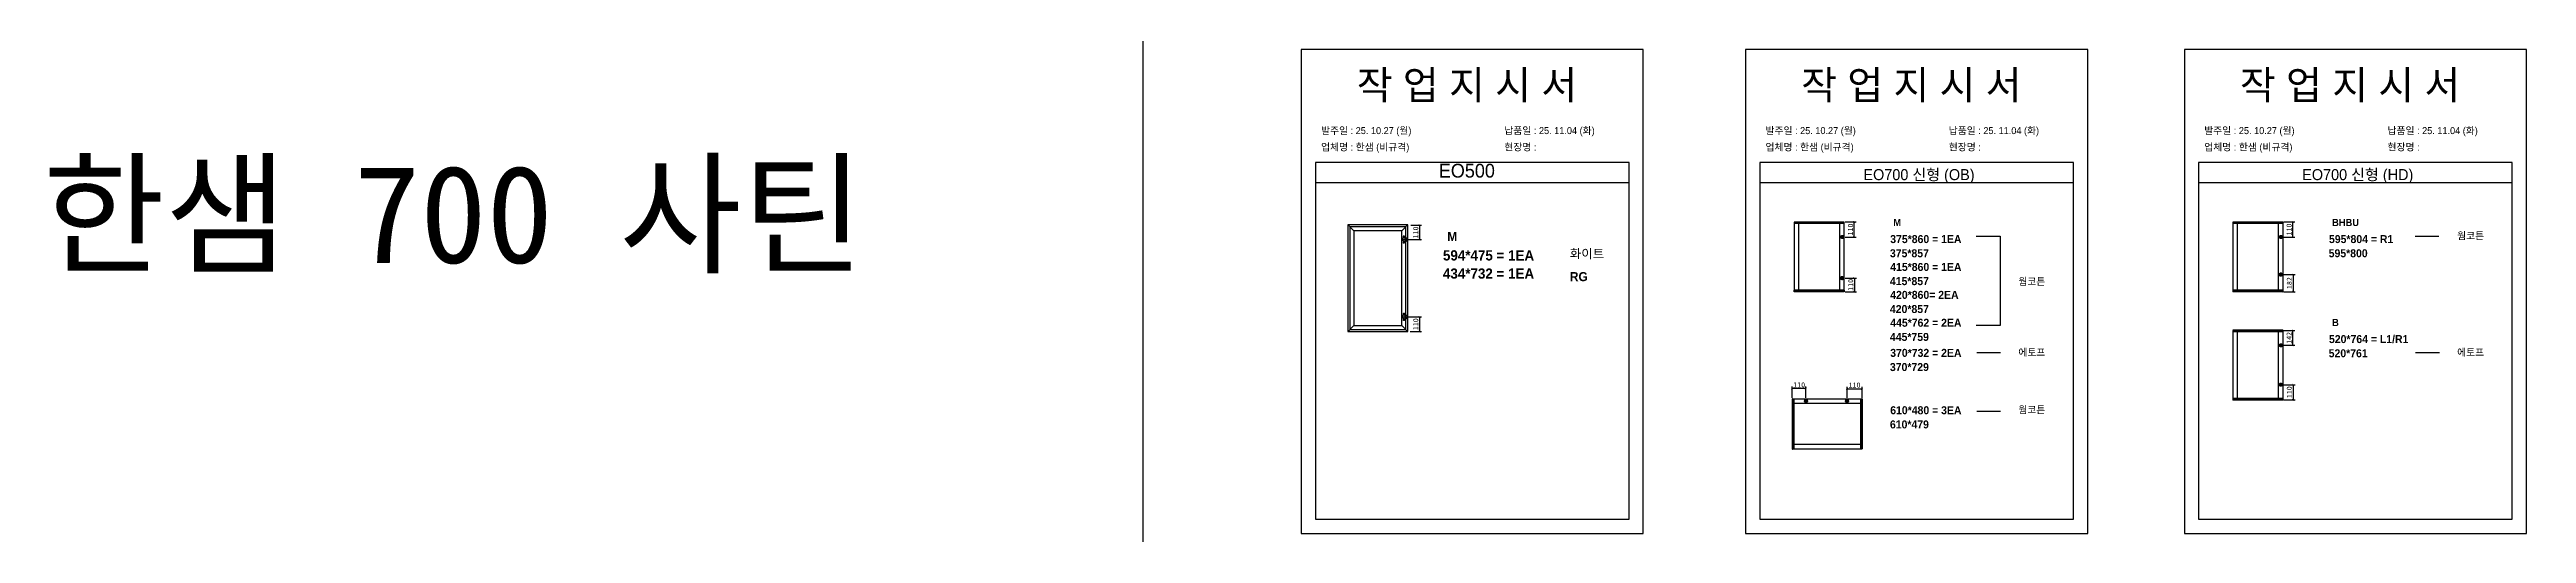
# Model space of a CAD drawing. Header units: millimetres. Extents: x -44117 to 256353, y -2095463 to 65325.
# Drawn here: x 104930 to 117094, y -415060 to -412684 of the extents above; entities that cross this region are included whole.
import ezdxf

# ---------------------------------------------------------------- set-up
doc = ezdxf.new("R2010")
doc.units = ezdxf.units.MM
doc.header["$LTSCALE"] = 10
doc.layers.add('Layer1', color=7, linetype='Continuous', lineweight=70)
doc.styles.add('MtX_Gulim', font='')
doc.styles.get('MtX_Gulim').set_extended_font_data('Gulim', bold=True)
doc.dimstyles.new('ISO-25', dxfattribs={"dimtxt": 2.5, "dimasz": 2.5, "dimexe": 1, "dimexo": 1, "dimtad": 1, "dimtxsty": 'Standard', "dimblk": 'ARCHTICK', "dimcen": 2.5, "dimadec": 0, "dimazin": 0, "dimtfac": 1, "dimtmove": 0, "dimatfit": 3, "dimfxl": 0, "dimarcsym": 0})

msp = doc.modelspace()

# ---------------------------------------------------------------- texts
at = {"linetype": 'Continuous', "style": 'MtX_Gulim'}
for s, height, p in [('M', 35.04934, (113984.37741, -413551.04163)), ('BHBU', 35.049344, (116139.09033, -413551.04163)), ('웜코튼', 35.049344, (116753.39711, -413616.45513)), ('594*475 = 1EA', 50.2520456, (111772.61932, -413720.09963)), ('M', 44.84962, (111793.94381, -413625.00197)), ('화이트', 44.849621, (112395.85951, -413708.69023)), ('375*860 = 1EA', 39.2712622, (113969.20594, -413634.55598)), ('595*804 = R1', 39.2712622, (116123.91886, -413634.55598)), ('434*732 = 1EA', 50.2520456, (111772.61932, -413809.2243)), ('RG', 44.849621, (112395.85951, -413821.7264)), ('415*860 = 1EA', 39.2712622, (113969.20594, -413771.50365)), ('웜코튼', 35.049344, (114598.68419, -413840.68617)), ('420*860= 2EA', 39.2712622, (113969.20594, -413908.45132)), ('445*762 = 2EA', 39.2712622, (113969.20594, -414045.399)), ('B', 35.04934, (116139.09033, -414042.05849)), ('370*732 = 2EA', 39.2712622, (113969.20594, -414193.21553)), ('에토프', 35.049344, (114598.68419, -414188.48977)), ('520*764 = L1/R1', 39.2712622, (116123.91886, -414125.57284)), ('에토프', 35.049344, (116753.39711, -414188.48977)), ('웜코튼', 35.049344, (114598.68419, -414470.2107)), ('610*480 = 3EA', 39.2712622, (113969.20594, -414474.93645))]:
    msp.add_text(s, height=height, dxfattribs=at).set_placement(p)
at = {"color": 242, "linetype": 'Continuous', "true_color": 0xcd2027, "style": 'MtX_Gulim'}
for s, p in [('375*857', (113967.74401, -413704.15575)), ('595*800', (116122.45694, -413704.15575)), ('415*857', (113967.74401, -413841.10342)), ('420*857', (113967.74401, -413978.05109)), ('445*759', (113967.74401, -414114.99876)), ('520*761', (116122.45694, -414195.17261)), ('370*729', (113967.74401, -414262.8153)), ('610*479', (113967.74401, -414544.53622))]:
    msp.add_text(s, height=39.271262, dxfattribs=at).set_placement(p)
at = {"attachment_point": 1}
for s, width, gutter_width, heights, insert, char_height in [('{\\fGulim|b0|i0|c129|p50;작 업 지 시 서}', 3307.3198183, 12.5, [-155.84554], (111349.37312, -412788.43331), 140), ('{\\fGulim|b0|i0|c129|p50;작 업 지 시 서}', 3307.3198183, 12.5, [-155.84554], (113531.81063, -412788.43331), 140), ('{\\fGulim|b0|i0|c129|p50;작 업 지 시 서}', 3307.3198183, 12.5, [-155.84554], (115686.52356, -412788.43331), 140), ('\\pt11;{\\fGulim|b0|i0|c129|p50;발주일 : 25. 10.27 (월)}', 3307.3198183, 12.5, [34.50412], (111174.16376, -413065.15373), 34.3), ('{\\fGulim|b0|i0|c129|p50;납품일 : 25. 11.04 (화)}', 3307.3198183, 12.5, [35.09023], (112074.14175, -413065.15373), 34.3), ('\\pt11;{\\fGulim|b0|i0|c129|p50;발주일 : 25. 10.27 (월)}', 3307.3198183, 12.5, [34.50412], (113356.60128, -413065.15373), 34.3), ('{\\fGulim|b0|i0|c129|p50;납품일 : 25. 11.04 (화)}', 3307.3198183, 12.5, [35.09023], (114256.57926, -413065.15373), 34.3), ('\\pt11;{\\fGulim|b0|i0|c129|p50;발주일 : 25. 10.27 (월)}', 3307.3198183, 12.5, [34.50412], (115511.3142, -413065.15373), 34.3), ('{\\fGulim|b0|i0|c129|p50;납품일 : 25. 11.04 (화)}', 3307.3198183, 12.5, [35.09023], (116411.29218, -413065.15373), 34.3), ('{\\f굴림|b0|i0|c129|p50;한샘} 700 {\\f굴림|b0|i0|c129|p50;사틴}', 5072.1082947, 2395.6482, [-533.35869], (104895.62473, -413252.74372), 479.1296392), ('{\\fGulim|b0|i0|c129|p50;업체명 : 한샘 (비규격)}', 3307.3198183, 12.5, [36.11279], (111174.16376, -413145.80991), 34.3), ('{\\fGulim|b0|i0|c129|p50;현장명 : }', 3307.3198183, 12.5, [-38.2735], (112074.14175, -413145.80991), 34.3), ('{\\fGulim|b0|i0|c129|p50;업체명 : 한샘 (비규격)}', 3307.3198183, 12.5, [36.11279], (113356.60128, -413145.80991), 34.3), ('{\\fGulim|b0|i0|c129|p50;현장명 : }', 3307.3198183, 12.5, [-38.2735], (114256.57926, -413145.80991), 34.3), ('{\\fGulim|b0|i0|c129|p50;업체명 : 한샘 (비규격)}', 3307.3198183, 12.5, [36.11279], (115511.3142, -413145.80991), 34.3), ('{\\fGulim|b0|i0|c129|p50;현장명 : }', 3307.3198183, 12.5, [-38.2735], (116411.29218, -413145.80991), 34.3), ('{\\fGulim|b0|i0|c129|p50;EO500}', 1597.0710432, 6.03612, [-69.31494], (111752.33963, -413245.21872), 67.6045736), ('{\\fGulim|b0|i0|c129|p50;EO700 신형 (OB) }', 5224.9748335, 19.74777, [57.05176], (113837.61677, -413271.25471), 54.1878762), ('{\\fGulim|b0|i0|c129|p50;EO700 신형 (HD) }', 5224.9748335, 19.74777, [57.05176], (115992.32969, -413271.25471), 54.1878762)]:
    msp.add_mtext_dynamic_manual_height_columns(s, width=width, gutter_width=gutter_width, heights=heights, dxfattribs=dict(at, insert=insert, char_height=char_height))

# ---------------------------------------------------------------- blocks, each defined once
blk = doc.blocks.new('_ArchTick')
at = {"color": 0, "linetype": 'ByBlock', "const_width": 0.15}
blk.add_lwpolyline([(-0.5, -0.5), (0.5, 0.5)], dxfattribs=at)
blk = doc.blocks.new('*D3667')
at = {"color": 0, "lineweight": -2}
for p, q in [((111615, -413546), (111668, -413546)), ((111658, -413546), (111658, -413617)), ((111601, -413617), (111668, -413617))]:
    blk.add_line(p, q, dxfattribs=at)
at = {"layer": 'Defpoints', "color": 0}
for p in [(111600, -413546), (111586, -413617), (111658, -413617)]:
    blk.add_point(p, dxfattribs=at)
at = {"color": 0, "lineweight": -2, "xscale": 10, "yscale": 10, "zscale": 10}
for p, rotation in [((111658, -413546), 90), ((111658, -413617), 270)]:
    blk.add_blockref('_ArchTick', p, dxfattribs=dict(at, rotation=rotation))
at = {"color": 0, "insert": (111639, -413582), "char_height": 25, "attachment_point": 5, "rotation": 90}
blk.add_mtext('110', dxfattribs=at)
blk = doc.blocks.new('*D3668')
at = {"color": 0, "lineweight": -2}
for p, q in [((111601, -413997), (111668, -413997)), ((111658, -413997), (111658, -414069)), ((111612, -414069), (111668, -414069))]:
    blk.add_line(p, q, dxfattribs=at)
at = {"layer": 'Defpoints', "color": 0}
for p in [(111586, -413997), (111597, -414069), (111658, -414069)]:
    blk.add_point(p, dxfattribs=at)
at = {"color": 0, "lineweight": -2, "xscale": 10, "yscale": 10, "zscale": 10}
for p, rotation in [((111658, -413997), 90), ((111658, -414069), 270)]:
    blk.add_blockref('_ArchTick', p, dxfattribs=dict(at, rotation=rotation))
at = {"color": 0, "insert": (111639, -414033), "char_height": 25, "attachment_point": 5, "rotation": 90}
blk.add_mtext('110', dxfattribs=at)
blk = doc.blocks.new('*D3669')
at = {"color": 0, "lineweight": -2}
for p, q in [((113748, -413531), (113802, -413531)), ((113792, -413605), (113792, -413531)), ((113748, -413605), (113802, -413605))]:
    blk.add_line(p, q, dxfattribs=at)
at = {"layer": 'Defpoints', "color": 0}
for p in [(113733, -413531), (113792, -413531), (113733, -413605)]:
    blk.add_point(p, dxfattribs=at)
at = {"color": 0, "lineweight": -2, "xscale": 10, "yscale": 10, "zscale": 10}
for p, rotation in [((113792, -413531), 90), ((113792, -413605), 270)]:
    blk.add_blockref('_ArchTick', p, dxfattribs=dict(at, rotation=rotation))
at = {"color": 0, "insert": (113774, -413568), "char_height": 25, "attachment_point": 5, "rotation": 90}
blk.add_mtext('110', dxfattribs=at)
blk = doc.blocks.new('*D3670')
at = {"color": 0, "lineweight": -2}
for p, q in [((113748, -413807), (113803, -413807)), ((113793, -413807), (113793, -413874)), ((113748, -413874), (113803, -413874))]:
    blk.add_line(p, q, dxfattribs=at)
at = {"layer": 'Defpoints', "color": 0}
for p in [(113733, -413807), (113733, -413874), (113793, -413874)]:
    blk.add_point(p, dxfattribs=at)
at = {"color": 0, "lineweight": -2, "xscale": 10, "yscale": 10, "zscale": 10}
for p, rotation in [((113793, -413807), 90), ((113793, -413874), 270)]:
    blk.add_blockref('_ArchTick', p, dxfattribs=dict(at, rotation=rotation))
at = {"color": 0, "insert": (113775, -413840), "char_height": 25, "attachment_point": 5, "rotation": 90}
blk.add_mtext('110', dxfattribs=at)
blk = doc.blocks.new('*D3671')
at = {"color": 0, "lineweight": -2}
for p, q in [((113757, -414395), (113757, -414340)), ((113757, -414350), (113831, -414350)), ((113831, -414395), (113831, -414340))]:
    blk.add_line(p, q, dxfattribs=at)
at = {"layer": 'Defpoints', "color": 0}
for p in [(113757, -414410), (113831, -414350), (113831, -414410)]:
    blk.add_point(p, dxfattribs=at)
at = {"color": 0, "lineweight": -2, "xscale": 10, "yscale": 10, "zscale": 10, "rotation": 180}
blk.add_blockref('_ArchTick', (113757, -414350), dxfattribs=at)
at = {"color": 0, "lineweight": -2, "xscale": 10, "yscale": 10, "zscale": 10}
blk.add_blockref('_ArchTick', (113831, -414350), dxfattribs=at)
at = {"color": 0, "insert": (113794, -414332), "char_height": 25, "attachment_point": 5}
blk.add_mtext('110', dxfattribs=at)
blk = doc.blocks.new('*D3672')
at = {"color": 0, "lineweight": -2}
for p, q in [((113488, -414395), (113488, -414339)), ((113555, -414349), (113488, -414349)), ((113555, -414395), (113555, -414339))]:
    blk.add_line(p, q, dxfattribs=at)
at = {"layer": 'Defpoints', "color": 0}
for p in [(113488, -414349), (113488, -414410), (113555, -414410)]:
    blk.add_point(p, dxfattribs=at)
at = {"color": 0, "lineweight": -2, "xscale": 10, "yscale": 10, "zscale": 10, "rotation": 180}
blk.add_blockref('_ArchTick', (113488, -414349), dxfattribs=at)
at = {"color": 0, "lineweight": -2, "xscale": 10, "yscale": 10, "zscale": 10}
blk.add_blockref('_ArchTick', (113555, -414349), dxfattribs=at)
at = {"color": 0, "insert": (113522, -414331), "char_height": 25, "attachment_point": 5}
blk.add_mtext('110', dxfattribs=at)
blk = doc.blocks.new('*D3673')
at = {"color": 0, "lineweight": -2}
for p, q in [((115902, -413531), (115957, -413531)), ((115947, -413605), (115947, -413531)), ((115902, -413605), (115957, -413605))]:
    blk.add_line(p, q, dxfattribs=at)
at = {"layer": 'Defpoints', "color": 0}
for p in [(115887, -413531), (115947, -413531), (115887, -413605)]:
    blk.add_point(p, dxfattribs=at)
at = {"color": 0, "lineweight": -2, "xscale": 10, "yscale": 10, "zscale": 10}
for p, rotation in [((115947, -413531), 90), ((115947, -413605), 270)]:
    blk.add_blockref('_ArchTick', p, dxfattribs=dict(at, rotation=rotation))
at = {"color": 0, "insert": (115928, -413568), "char_height": 25, "attachment_point": 5, "rotation": 90}
blk.add_mtext('110', dxfattribs=at)
blk = doc.blocks.new('*D3674')
at = {"color": 0, "lineweight": -2}
for p, q in [((115902, -413789), (115958, -413789)), ((115948, -413789), (115948, -413874)), ((115902, -413874), (115958, -413874))]:
    blk.add_line(p, q, dxfattribs=at)
at = {"layer": 'Defpoints', "color": 0}
for p in [(115887, -413789), (115887, -413874), (115948, -413874)]:
    blk.add_point(p, dxfattribs=at)
at = {"color": 0, "lineweight": -2, "xscale": 10, "yscale": 10, "zscale": 10}
for p, rotation in [((115948, -413789), 90), ((115948, -413874), 270)]:
    blk.add_blockref('_ArchTick', p, dxfattribs=dict(at, rotation=rotation))
at = {"color": 0, "insert": (115929, -413831), "char_height": 25, "attachment_point": 5, "rotation": 90}
blk.add_mtext('182', dxfattribs=at)
blk = doc.blocks.new('*D3675')
at = {"color": 0, "lineweight": -2}
for p, q in [((115902, -414063), (115957, -414063)), ((115947, -414136), (115947, -414063)), ((115902, -414136), (115957, -414136))]:
    blk.add_line(p, q, dxfattribs=at)
at = {"layer": 'Defpoints', "color": 0}
for p in [(115887, -414063), (115947, -414063), (115887, -414136)]:
    blk.add_point(p, dxfattribs=at)
at = {"color": 0, "lineweight": -2, "xscale": 10, "yscale": 10, "zscale": 10}
for p, rotation in [((115947, -414063), 90), ((115947, -414136), 270)]:
    blk.add_blockref('_ArchTick', p, dxfattribs=dict(at, rotation=rotation))
at = {"color": 0, "insert": (115928, -414100), "char_height": 25, "attachment_point": 5, "rotation": 90}
blk.add_mtext('142', dxfattribs=at)
blk = doc.blocks.new('*D3676')
at = {"color": 0, "lineweight": -2}
for p, q in [((115902, -414330), (115958, -414330)), ((115902, -414405), (115958, -414405)), ((115948, -414330), (115948, -414405))]:
    blk.add_line(p, q, dxfattribs=at)
at = {"layer": 'Defpoints', "color": 0}
for p in [(115887, -414330), (115887, -414405), (115948, -414405)]:
    blk.add_point(p, dxfattribs=at)
at = {"color": 0, "lineweight": -2, "xscale": 10, "yscale": 10, "zscale": 10}
for p, rotation in [((115948, -414330), 90), ((115948, -414405), 270)]:
    blk.add_blockref('_ArchTick', p, dxfattribs=dict(at, rotation=rotation))
at = {"color": 0, "insert": (115929, -414367), "char_height": 25, "attachment_point": 5, "rotation": 90}
blk.add_mtext('110', dxfattribs=at)

# ---------------------------------------------------------------- dimensions: what is measured, and where the dimension line sits
for base, p1, p2, text, picture, middle in [((111657.62118, -413617.49047), (111599.71294, -413545.69539, 95.353), (111586.2099, -413617.49047), '110', '*D3667', (111638.87118, -413581.59293)), ((113792.37212, -413531.1782), (113732.75835, -413604.79468), (113732.75835, -413531.1782), '110', '*D3669', (113773.62212, -413567.98644)), ((115947.08504, -413531.1782), (115887.47127, -413604.79468), (115887.47127, -413531.1782), '110', '*D3673', (115928.33504, -413567.98644)), ((113793.32559, -413873.55701), (113732.75835, -413806.67264), (113732.75835, -413873.55701), '110', '*D3670', (113774.57559, -413840.11482)), ((115948.03852, -413873.55701), (115887.47127, -413789.09065), (115887.47127, -413873.55701), '182', '*D3674', (115929.28852, -413831.32383)), ((111657.62118, -414069.35074), (111586.20763, -413996.89312), (111597.08047, -414069.35074), '110', '*D3668', (111638.87118, -414033.12193)), ((115947.08504, -414062.78578), (115887.47127, -414136.40226), (115887.47127, -414062.78578), '142', '*D3675', (115928.33504, -414099.59402)), ((115948.03852, -414405.1646), (115887.47127, -414329.76344), (115887.47127, -414405.1646), '110', '*D3676', (115929.28852, -414367.46402))]:
    dim = msp.add_linear_dim(base=base, p1=p1, p2=p2, angle=90, text=text, dimstyle='ISO-25', override={"dimscale": 10, "dimasz": 1, "dimexo": 1.5, "dimtxsty": 'Standard'})
    dim.commit()
    dim.dimension.update_dxf_attribs({"geometry": picture, "text_midpoint": middle})
for base, p1, p2, picture, middle in [((113488.26221, -414349.30162), (113555.14659, -414409.86887), (113488.26221, -414409.86887), '*D3672', (113521.7044, -414330.55162)), ((113830.64103, -414350.2551), (113757.02455, -414409.86887), (113830.64103, -414409.86887), '*D3671', (113793.83279, -414331.5051))]:
    dim = msp.add_linear_dim(base=base, p1=p1, p2=p2, text='110', dimstyle='ISO-25', override={"dimscale": 10, "dimasz": 1, "dimexo": 1.5, "dimtxsty": 'Standard'})
    dim.commit()
    dim.dimension.update_dxf_attribs({"geometry": picture, "text_midpoint": middle})

# ---------------------------------------------------------------- linework, layer by layer
for p, q in [((112686.56651, -413239.44052), (111146.56651, -413239.44052)), ((114869.00403, -413239.44052), (113329.00403, -413239.44052)), ((117023.71695, -413239.44052), (115483.71695, -413239.44052)), ((112686.56651, -413339.44052), (111146.56651, -413339.44052)), ((114869.00403, -413339.44052), (113329.00403, -413339.44052)), ((117023.71695, -413339.44052), (115483.71695, -413339.44052)), ((111599.71294, -413545.03511), (111305.93937, -413545.03511)), ((111305.93937, -413545.03511), (111305.93937, -414069.34847)), ((111306.59965, -413545.69539, 95.353), (111305.93937, -413545.69539, 95.353)), ((111306.59965, -413545.69539, 95.353), (111306.59965, -413545.03511, 95.353)), ((111335.31673, -413574.41247), (111306.59965, -413545.69539)), ((111589.9644, -413554.78365), (111315.68791, -413554.78365)), ((111315.68791, -413554.78365), (111315.68791, -414059.59993)), ((111570.33558, -413574.41247), (111335.31673, -413574.41247)), ((111335.31673, -413574.41247), (111335.31673, -414039.97112)), ((111570.33558, -413574.41247), (111599.05266, -413545.69539)), ((111570.33558, -414039.97112), (111570.33558, -413574.41247)), ((111589.9644, -414059.59993), (111589.9644, -413554.78365)), ((111599.05266, -413545.69539, 95.353), (111599.05266, -413545.03511, 95.353)), ((111599.05266, -413545.69539, 95.353), (111599.05266, -413545.03511, 95.353)), ((111599.05266, -413545.69539, 95.353), (111599.71294, -413545.69539, 95.353)), ((111599.05266, -413545.69539, 95.353), (111599.71294, -413545.69539, 95.353)), ((111599.71294, -414069.34847), (111599.71294, -413545.03511)), ((113496.89569, -413531.42416), (113496.89569, -413873.31104)), ((113743.39633, -413531.86689), (113496.89569, -413531.86689)), ((113743.39633, -413538.55705), (113496.89569, -413538.55705)), ((113743.15037, -413531.1782), (113497.14165, -413531.1782)), ((113518.78629, -413538.06513), (113518.78629, -413866.17816)), ((113721.25977, -413866.17816), (113721.25977, -413538.55705)), ((113742.16652, -413538.55705), (113742.16652, -413531.1782)), ((113743.39633, -413873.31104), (113743.39633, -413531.42416)), ((115651.60861, -413531.42416), (115651.60861, -413873.31104)), ((115898.10925, -413531.86689), (115651.60861, -413531.86689)), ((115898.10925, -413538.55705), (115651.60861, -413538.55705)), ((115897.86329, -413531.1782), (115651.85457, -413531.1782)), ((115673.49921, -413538.06513), (115673.49921, -413866.17816)), ((115875.97269, -413866.17816), (115875.97269, -413538.55705)), ((115896.87944, -413538.55705), (115896.87944, -413531.1782)), ((115898.10925, -413873.31104), (115898.10925, -413531.42416)), ((111568.24581, -413617.49047), (111604.17398, -413617.49047)), ((111575.34159, -413602.67005), (111585.22187, -413602.67005)), ((111575.34159, -413632.31088), (111585.22187, -413632.31088)), ((111580.28173, -413607.61019), (111580.28173, -413597.72991)), ((111580.28173, -413637.25102), (111580.28173, -413627.37075)), ((111586.2099, -413599.52637), (111586.2099, -413635.45455)), ((113743.39633, -413866.17816), (113496.89569, -413866.17816)), ((113743.39633, -413872.86832), (113496.89569, -413872.86832)), ((113743.15037, -413873.55701), (113497.14165, -413873.55701)), ((113498.1255, -413873.55701), (113498.1255, -413866.17816)), ((113742.16652, -413866.17816), (113742.16652, -413873.55701)), ((115898.10925, -413866.17816), (115651.60861, -413866.17816)), ((115898.10925, -413872.86832), (115651.60861, -413872.86832)), ((115897.86329, -413873.55701), (115651.85457, -413873.55701)), ((115652.83842, -413873.55701), (115652.83842, -413866.17816)), ((115896.87944, -413866.17816), (115896.87944, -413873.55701)), ((111335.31673, -414039.97112), (111306.59965, -414068.6882)), ((111315.68791, -414059.59993), (111589.9644, -414059.59993)), ((111335.31673, -414039.97112), (111570.33558, -414039.97112)), ((111568.24354, -413996.89312), (111604.17172, -413996.89312)), ((111570.33111, -414039.97112), (111599.05478, -414068.6882)), ((111575.00998, -413982.0727), (111584.89026, -413982.0727)), ((111575.00998, -414011.71353), (111584.89026, -414011.71353)), ((111579.95012, -413977.13256), (111579.95012, -413987.01284)), ((111579.95012, -414006.77339), (111579.95012, -414016.65367)), ((111586.20763, -413978.92902), (111586.20763, -414014.8572)), ((115651.60861, -414063.03175), (115651.60861, -414404.91863)), ((115898.10925, -414063.47448), (115651.60861, -414063.47448)), ((115897.86329, -414062.78578), (115651.85457, -414062.78578)), ((115896.87944, -414070.16464), (115896.87944, -414062.78578)), ((115898.10925, -414404.91863), (115898.10925, -414063.03175)), ((111306.59965, -414068.6882, 95.353), (111305.93937, -414068.6882, 95.353)), ((111305.93937, -414069.34847), (111599.71294, -414069.34847)), ((111306.59965, -414068.6882, 95.353), (111306.59965, -414069.34847, 95.353)), ((111597.08047, -414069.35074), (111597.0782, -414069.34847)), ((111599.05266, -414068.6882, 95.353), (111599.71294, -414068.6882, 95.353)), ((111599.05266, -414068.6882, 95.353), (111599.05266, -414069.34847, 95.353)), ((111599.05266, -414068.6882, 95.353), (111599.71294, -414068.6882, 95.353)), ((111599.05266, -414068.6882, 95.353), (111599.05266, -414069.34847, 95.353)), ((114393.80344, -414172.50382), (114511.18715, -414172.50382)), ((115898.10925, -414070.16464), (115651.60861, -414070.16464)), ((115673.49921, -414069.67271), (115673.49921, -414397.78575)), ((115875.97269, -414397.78575), (115875.97269, -414070.16464)), ((116548.51636, -414172.50382), (116665.90008, -414172.50382)), ((113488.26221, -414399.47685), (113488.26221, -414645.48557)), ((113495.64106, -414400.4607), (113488.26221, -414400.4607)), ((113488.50818, -414399.23089), (113830.39507, -414399.23089)), ((113488.9509, -414399.23089), (113488.9509, -414645.73153)), ((113495.64106, -414399.23089), (113495.64106, -414645.73153)), ((113495.64106, -414421.36745), (113823.26217, -414421.36745)), ((113823.26217, -414399.23089), (113823.26217, -414645.73153)), ((113823.26217, -414400.4607), (113830.64103, -414400.4607)), ((113829.95234, -414399.23089), (113829.95234, -414645.73153)), ((113830.64103, -414399.47685), (113830.64103, -414645.48557)), ((115898.10925, -414397.78575), (115651.60861, -414397.78575)), ((115898.10925, -414404.47591), (115651.60861, -414404.47591)), ((115897.86329, -414405.1646), (115651.85457, -414405.1646)), ((115652.83842, -414405.1646), (115652.83842, -414397.78575)), ((115896.87944, -414397.78575), (115896.87944, -414405.1646)), ((114393.80344, -414459.65918), (114511.18715, -414459.65918)), ((113488.26221, -414644.50172), (113495.64106, -414644.50172)), ((113830.39507, -414645.73153), (113488.50818, -414645.73153)), ((113823.7541, -414623.84093), (113495.64106, -414623.84093))]:
    msp.add_line(p, q)
at = {"color": 1}
for p in [(110300.49669, 21924.9366), (110300.49669, 14161.07811), (110300.49669, 18584.38997), (110300.49669, 10820.53148), (110300.49669, 18627.87121), (110300.49669, 10864.01272), (110300.49669, 15287.32457), (110300.49669, 7523.46608), (110300.49669, 3746.75115), (110300.49669, 21924.9366), (110300.49669, 14161.07811), (110300.49669, 18584.38997), (110300.49669, 10820.53148), (110300.49669, 18627.87121), (110300.49669, 10864.01272), (110300.49669, 15287.32457), (110300.49669, 7523.46608), (110300.49669, 3746.75115), (110300.49669, 21924.9366), (110300.49669, 14161.07811), (110300.49669, 18584.38997), (110300.49669, 10820.53148), (110300.49669, 18627.87121), (110300.49669, 10864.01272), (110300.49669, 15287.32457), (110300.49669, 7523.46608), (110300.49669, 3746.75115), (110300.49669, 21924.9366), (110300.49669, 14161.07811), (110300.49669, 18584.38997), (110300.49669, 10820.53148), (110300.49669, 18627.87121), (110300.49669, 10864.01272), (110300.49669, 15287.32457), (110300.49669, 7523.46608), (110300.49669, 3746.75115), (110300.49669, 21924.9366), (110300.49669, 14161.07811), (110300.49669, 18584.38997), (110300.49669, 10820.53148), (110300.49669, 18627.87121), (110300.49669, 10864.01272), (110300.49669, 15287.32457), (110300.49669, 7523.46608), (110300.49669, 3746.75115), (110300.49669, 21924.9366), (110300.49669, 14161.07811), (110300.49669, 18584.38997), (110300.49669, 10820.53148), (110300.49669, 18627.87121), (110300.49669, 10864.01272), (110300.49669, 15287.32457), (110300.49669, 7523.46608), (110300.49669, 3746.75115), (110300.49669, 21924.9366), (110300.49669, 14161.07811), (110300.49669, 18584.38997), (110300.49669, 10820.53148), (110300.49669, 18627.87121), (110300.49669, 10864.01272), (110300.49669, 15287.32457), (110300.49669, 7523.46608), (110300.49669, 3746.75115), (110300.49669, 21924.9366), (110300.49669, 14161.07811), (110300.49669, 18584.38997), (110300.49669, 10820.53148), (110300.49669, 18627.87121), (110300.49669, 10864.01272), (110300.49669, 15287.32457), (110300.49669, 7523.46608), (110300.49669, 3746.75115), (110300.49669, 21924.9366), (110300.49669, 14161.07811), (110300.49669, 18584.38997), (110300.49669, 10820.53148), (110300.49669, 18627.87121), (110300.49669, 10864.01272), (110300.49669, 15287.32457), (110300.49669, 7523.46608), (110300.49669, 3746.75115), (110300.49669, 21924.9366), (110300.49669, 14161.07811), (110300.49669, 18584.38997), (110300.49669, 10820.53148), (110300.49669, 18627.87121), (110300.49669, 10864.01272), (110300.49669, 15287.32457), (110300.49669, 7523.46608), (110300.49669, 3746.75115), (110300.49669, 12702.87182), (110300.49669, 4939.01333), (110300.49669, 9362.32519), (110300.49669, 1598.4667), (110300.49669, 9405.80642), (110300.49669, 1641.94794), (110300.49669, 6065.25979), (110300.49669, -1698.5987), (110300.49669, -5475.31363), (110300.49669, 12702.87182), (110300.49669, 4939.01333), (110300.49669, 9362.32519), (110300.49669, 1598.4667), (110300.49669, 9405.80642), (110300.49669, 1641.94794), (110300.49669, 6065.25979), (110300.49669, -1698.5987), (110300.49669, -5475.31363), (110300.49669, 12702.87182), (110300.49669, 4939.01333), (110300.49669, 9362.32519), (110300.49669, 1598.4667), (110300.49669, 9405.80642), (110300.49669, 1641.94794), (110300.49669, 6065.25979), (110300.49669, -1698.5987), (110300.49669, -5475.31363), (110300.49669, 12702.87182), (110300.49669, 4939.01333), (110300.49669, 9362.32519), (110300.49669, 1598.4667), (110300.49669, 9405.80642), (110300.49669, 1641.94794), (110300.49669, 6065.25979), (110300.49669, -1698.5987), (110300.49669, -5475.31363), (110300.49669, 12702.87182), (110300.49669, 4939.01333), (110300.49669, 9362.32519), (110300.49669, 1598.4667), (110300.49669, 9405.80642), (110300.49669, 1641.94794), (110300.49669, 6065.25979), (110300.49669, -1698.5987), (110300.49669, -5475.31363)]:
    msp.add_xline(p, (0, 1), dxfattribs=at)
for points in [[(111076.56651, -415060.2708), (112756.56651, -415060.2708), (112756.56651, -412684.2708), (111076.56651, -412684.2708)], [(113259.00403, -415060.2708), (114939.00403, -415060.2708), (114939.00403, -412684.2708), (113259.00403, -412684.2708)], [(115413.71695, -415060.2708), (117093.71695, -415060.2708), (117093.71695, -412684.2708), (115413.71695, -412684.2708)]]:
    msp.add_lwpolyline(points, close=True)
for points in [[(111146.56651, -413239.44052), (111146.56651, -414990.2708), (112686.56651, -414990.2708), (112686.56651, -413239.44052)], [(113329.00403, -413239.44052), (113329.00403, -414990.2708), (114869.00403, -414990.2708), (114869.00403, -413239.44052)], [(115483.71695, -413239.44052), (115483.71695, -414990.2708), (117023.71695, -414990.2708), (117023.71695, -413239.44052)], [(114391.62966, -413600.80164), (114509.01338, -413600.80164), (114509.01338, -414039.9037), (114391.62966, -414039.9037)], [(116546.34258, -413600.80164), (116663.7263, -413600.80164)]]:
    msp.add_lwpolyline(points)
for centre, radius in [((111586.2099, -413617.49047), 11.52699), ((111580.28173, -413602.67005), 2.56887), ((111580.28173, -413632.31088), 2.56887), ((111586.20763, -413996.89312), 11.52699), ((111579.95012, -413982.0727), 2.56887), ((111579.95012, -414011.71353), 2.56887)]:
    msp.add_circle(centre, radius)
for centre, start, end in [((113743.15037, -413531.42416), 0, 90), ((115897.86329, -413531.42416), 0, 90), ((113497.14165, -413873.31105), 180, 270), ((113743.15037, -413873.31105), 270, 0), ((115651.85457, -413873.31105), 180, 270), ((115897.86329, -413873.31105), 270, 0), ((115897.86329, -414063.03175), 0, 90), ((113488.50817, -414399.47685), 90, 180), ((113830.39507, -414399.47685), 0, 90), ((115651.85457, -414404.91864), 180, 270), ((115897.86329, -414404.91864), 270, 0), ((113488.50817, -414645.48557), 180, 270)]:
    msp.add_arc(centre, 0.24596, start, end)
at = {"layer": 'Layer1'}
for p, q in [((113732.75835, -413595.72948), (113732.75835, -413613.85988)), ((115887.47127, -413595.72948), (115887.47127, -413613.85988)), ((113732.75835, -413815.73784), (113732.75835, -413797.60743)), ((115887.47127, -413798.15585), (115887.47127, -413780.02545)), ((115887.47127, -414127.33706), (115887.47127, -414145.46746)), ((113546.08139, -414409.86887), (113564.21179, -414409.86887)), ((113766.08975, -414409.86887), (113747.95935, -414409.86887)), ((115887.47127, -414338.82864), (115887.47127, -414320.69824))]:
    msp.add_line(p, q, dxfattribs=at)
for points in [[(113741.82355, -413604.79468), (113723.69315, -413604.79468)], [(115896.53647, -413604.79468), (115878.40607, -413604.79468)], [(113741.82355, -413806.67264), (113723.69315, -413806.67264)], [(115896.53647, -413789.09065), (115878.40607, -413789.09065)], [(115896.53647, -414136.40226), (115878.40607, -414136.40226)], [(113555.14659, -414400.80367), (113555.14659, -414418.93407)], [(113757.02455, -414400.80367), (113757.02455, -414418.93407)], [(115896.53647, -414329.76344), (115878.40607, -414329.76344)]]:
    msp.add_lwpolyline(points, close=True, dxfattribs=at)
for centre in [(113732.75835, -413604.79468), (115887.47127, -413604.79468), (113732.75835, -413806.67264), (115887.47127, -413789.09065), (115887.47127, -414136.40226), (113555.14659, -414409.86887), (113757.02455, -414409.86887), (115887.47127, -414329.76344)]:
    msp.add_circle(centre, 6.04347, dxfattribs=at)

msp.set_redraw_order([(e.dxf.handle, doc.entitydb.next_handle()) for e in msp.query("TEXT MTEXT ATTDEF DIMENSION ARC_DIMENSION")])  # texts and dimensions are drawn at this point

doc.saveas('drawing.dxf')
